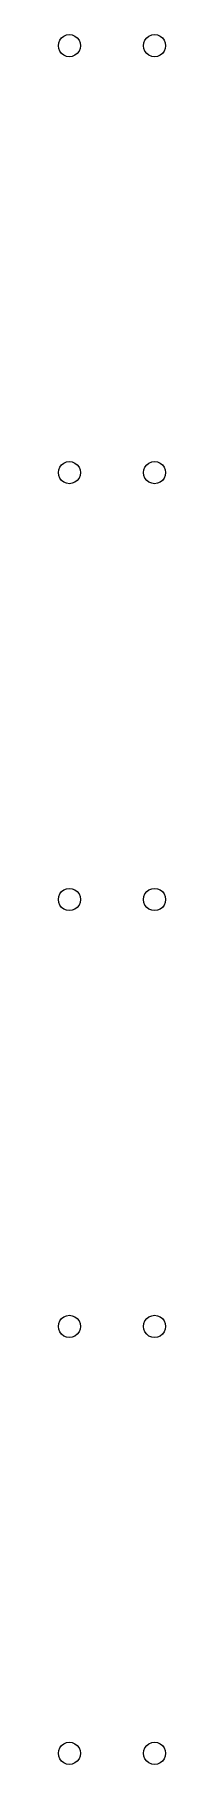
# Model space of a CAD drawing. Extents: x -21 to 705, y 870 to 3200.
# Drawn here: x 605.7 to 630.9, y 1701.6 to 2106.8 of the extents above; entities that cross this region are included whole.
import ezdxf

# ---------------------------------------------------------------- set-up
doc = ezdxf.new("R2010")
doc.units = 0
doc.layers.add('Layer0', color=7, linetype='BYLAYER', lineweight=5)

msp = doc.modelspace()

# ---------------------------------------------------------------- linework, layer by layer
at = {"layer": 'Layer0'}
for p, q in [((605.71, 2104.16), (605.8, 2104.84)), ((605.8, 2103.49), (605.71, 2104.16)), ((605.8, 2104.84), (606.06, 2105.46)), ((606.06, 2102.86), (605.8, 2103.49)), ((606.06, 2105.46), (606.47, 2106)), ((606.47, 2106), (607.01, 2106.41)), ((607.01, 2106.41), (607.64, 2106.67)), ((607.64, 2106.67), (608.31, 2106.76)), ((608.31, 2106.76), (608.98, 2106.67)), ((608.98, 2106.67), (609.61, 2106.41)), ((609.61, 2106.41), (610.15, 2106)), ((610.15, 2106), (610.56, 2105.46)), ((610.56, 2105.46), (610.82, 2104.84)), ((610.82, 2103.49), (610.56, 2102.86)), ((610.82, 2104.84), (610.91, 2104.16)), ((610.91, 2104.16), (610.82, 2103.49)), ((625.71, 2104.16), (625.8, 2104.84)), ((625.8, 2103.49), (625.71, 2104.16)), ((625.8, 2104.84), (626.06, 2105.46)), ((626.06, 2102.86), (625.8, 2103.49)), ((626.06, 2105.46), (626.47, 2106)), ((626.47, 2106), (627.01, 2106.41)), ((627.01, 2106.41), (627.64, 2106.67)), ((627.64, 2106.67), (628.31, 2106.76)), ((628.31, 2106.76), (628.98, 2106.67)), ((628.98, 2106.67), (629.61, 2106.41)), ((629.61, 2106.41), (630.15, 2106)), ((630.15, 2106), (630.56, 2105.46)), ((630.56, 2105.46), (630.82, 2104.84)), ((630.82, 2103.49), (630.56, 2102.86)), ((630.82, 2104.84), (630.91, 2104.16)), ((630.91, 2104.16), (630.82, 2103.49)), ((606.47, 2102.32), (606.06, 2102.86)), ((607.01, 2101.91), (606.47, 2102.32)), ((607.64, 2101.65), (607.01, 2101.91)), ((608.31, 2101.56), (607.64, 2101.65)), ((608.98, 2101.65), (608.31, 2101.56)), ((609.61, 2101.91), (608.98, 2101.65)), ((610.15, 2102.32), (609.61, 2101.91)), ((610.56, 2102.86), (610.15, 2102.32)), ((626.47, 2102.32), (626.06, 2102.86)), ((627.01, 2101.91), (626.47, 2102.32)), ((627.64, 2101.65), (627.01, 2101.91)), ((628.31, 2101.56), (627.64, 2101.65)), ((628.98, 2101.65), (628.31, 2101.56)), ((629.61, 2101.91), (628.98, 2101.65)), ((630.15, 2102.32), (629.61, 2101.91)), ((630.56, 2102.86), (630.15, 2102.32)), ((606.06, 2005.46), (606.47, 2006)), ((606.47, 2006), (607.01, 2006.41)), ((607.01, 2006.41), (607.64, 2006.67)), ((607.64, 2006.67), (608.31, 2006.76)), ((608.31, 2006.76), (608.98, 2006.67)), ((608.98, 2006.67), (609.61, 2006.41)), ((609.61, 2006.41), (610.15, 2006)), ((610.15, 2006), (610.56, 2005.46)), ((626.06, 2005.46), (626.47, 2006)), ((626.47, 2006), (627.01, 2006.41)), ((627.01, 2006.41), (627.64, 2006.67)), ((627.64, 2006.67), (628.31, 2006.76)), ((628.31, 2006.76), (628.98, 2006.67)), ((628.98, 2006.67), (629.61, 2006.41)), ((629.61, 2006.41), (630.15, 2006)), ((630.15, 2006), (630.56, 2005.46)), ((605.71, 2004.16), (605.8, 2004.84)), ((605.8, 2003.49), (605.71, 2004.16)), ((605.8, 2004.84), (606.06, 2005.46)), ((606.06, 2002.86), (605.8, 2003.49)), ((606.47, 2002.32), (606.06, 2002.86)), ((607.01, 2001.91), (606.47, 2002.32)), ((607.64, 2001.65), (607.01, 2001.91)), ((609.61, 2001.91), (608.98, 2001.65)), ((610.15, 2002.32), (609.61, 2001.91)), ((610.56, 2002.86), (610.15, 2002.32)), ((610.56, 2005.46), (610.82, 2004.84)), ((610.82, 2003.49), (610.56, 2002.86)), ((610.82, 2004.84), (610.91, 2004.16)), ((610.91, 2004.16), (610.82, 2003.49)), ((625.71, 2004.16), (625.8, 2004.84)), ((625.8, 2003.49), (625.71, 2004.16)), ((625.8, 2004.84), (626.06, 2005.46)), ((626.06, 2002.86), (625.8, 2003.49)), ((626.47, 2002.32), (626.06, 2002.86)), ((627.01, 2001.91), (626.47, 2002.32)), ((627.64, 2001.65), (627.01, 2001.91)), ((629.61, 2001.91), (628.98, 2001.65)), ((630.15, 2002.32), (629.61, 2001.91)), ((630.56, 2002.86), (630.15, 2002.32)), ((630.56, 2005.46), (630.82, 2004.84)), ((630.82, 2003.49), (630.56, 2002.86)), ((630.82, 2004.84), (630.91, 2004.16)), ((630.91, 2004.16), (630.82, 2003.49)), ((608.31, 2001.56), (607.64, 2001.65)), ((608.98, 2001.65), (608.31, 2001.56)), ((628.31, 2001.56), (627.64, 2001.65)), ((628.98, 2001.65), (628.31, 2001.56)), ((605.71, 1904.16), (605.8, 1904.84)), ((605.8, 1904.84), (606.06, 1905.46)), ((606.06, 1905.46), (606.47, 1906)), ((606.47, 1906), (607.01, 1906.41)), ((607.01, 1906.41), (607.64, 1906.67)), ((607.64, 1906.67), (608.31, 1906.76)), ((608.31, 1906.76), (608.98, 1906.67)), ((608.98, 1906.67), (609.61, 1906.41)), ((609.61, 1906.41), (610.15, 1906)), ((610.15, 1906), (610.56, 1905.46)), ((610.56, 1905.46), (610.82, 1904.84)), ((610.82, 1904.84), (610.91, 1904.16)), ((625.71, 1904.16), (625.8, 1904.84)), ((625.8, 1904.84), (626.06, 1905.46)), ((626.06, 1905.46), (626.47, 1906)), ((626.47, 1906), (627.01, 1906.41)), ((627.01, 1906.41), (627.64, 1906.67)), ((627.64, 1906.67), (628.31, 1906.76)), ((628.31, 1906.76), (628.98, 1906.67)), ((628.98, 1906.67), (629.61, 1906.41)), ((629.61, 1906.41), (630.15, 1906)), ((630.15, 1906), (630.56, 1905.46)), ((630.56, 1905.46), (630.82, 1904.84)), ((630.82, 1904.84), (630.91, 1904.16)), ((605.8, 1903.49), (605.71, 1904.16)), ((606.06, 1902.86), (605.8, 1903.49)), ((606.47, 1902.32), (606.06, 1902.86)), ((607.01, 1901.91), (606.47, 1902.32)), ((607.64, 1901.65), (607.01, 1901.91)), ((608.31, 1901.56), (607.64, 1901.65)), ((608.98, 1901.65), (608.31, 1901.56)), ((609.61, 1901.91), (608.98, 1901.65)), ((610.15, 1902.32), (609.61, 1901.91)), ((610.56, 1902.86), (610.15, 1902.32)), ((610.82, 1903.49), (610.56, 1902.86)), ((610.91, 1904.16), (610.82, 1903.49)), ((625.8, 1903.49), (625.71, 1904.16)), ((626.06, 1902.86), (625.8, 1903.49)), ((626.47, 1902.32), (626.06, 1902.86)), ((627.01, 1901.91), (626.47, 1902.32)), ((627.64, 1901.65), (627.01, 1901.91)), ((628.31, 1901.56), (627.64, 1901.65)), ((628.98, 1901.65), (628.31, 1901.56)), ((629.61, 1901.91), (628.98, 1901.65)), ((630.15, 1902.32), (629.61, 1901.91)), ((630.56, 1902.86), (630.15, 1902.32)), ((630.82, 1903.49), (630.56, 1902.86)), ((630.91, 1904.16), (630.82, 1903.49)), ((605.71, 1804.16), (605.8, 1804.84)), ((605.8, 1803.49), (605.71, 1804.16)), ((605.8, 1804.84), (606.06, 1805.46)), ((606.06, 1802.86), (605.8, 1803.49)), ((606.06, 1805.46), (606.47, 1806)), ((606.47, 1806), (607.01, 1806.41)), ((607.01, 1806.41), (607.64, 1806.67)), ((607.64, 1806.67), (608.31, 1806.76)), ((608.31, 1806.76), (608.98, 1806.67)), ((608.98, 1806.67), (609.61, 1806.41)), ((609.61, 1806.41), (610.15, 1806)), ((610.15, 1806), (610.56, 1805.46)), ((610.56, 1805.46), (610.82, 1804.84)), ((610.82, 1803.49), (610.56, 1802.86)), ((610.82, 1804.84), (610.91, 1804.16)), ((610.91, 1804.16), (610.82, 1803.49)), ((625.71, 1804.16), (625.8, 1804.84)), ((625.8, 1803.49), (625.71, 1804.16)), ((625.8, 1804.84), (626.06, 1805.46)), ((626.06, 1802.86), (625.8, 1803.49)), ((626.06, 1805.46), (626.47, 1806)), ((626.47, 1806), (627.01, 1806.41)), ((627.01, 1806.41), (627.64, 1806.67)), ((627.64, 1806.67), (628.31, 1806.76)), ((628.31, 1806.76), (628.98, 1806.67)), ((628.98, 1806.67), (629.61, 1806.41)), ((629.61, 1806.41), (630.15, 1806)), ((630.15, 1806), (630.56, 1805.46)), ((630.56, 1805.46), (630.82, 1804.84)), ((630.82, 1803.49), (630.56, 1802.86)), ((630.82, 1804.84), (630.91, 1804.16)), ((630.91, 1804.16), (630.82, 1803.49)), ((606.47, 1802.32), (606.06, 1802.86)), ((607.01, 1801.91), (606.47, 1802.32)), ((607.64, 1801.65), (607.01, 1801.91)), ((608.31, 1801.56), (607.64, 1801.65)), ((608.98, 1801.65), (608.31, 1801.56)), ((609.61, 1801.91), (608.98, 1801.65)), ((610.15, 1802.32), (609.61, 1801.91)), ((610.56, 1802.86), (610.15, 1802.32)), ((626.47, 1802.32), (626.06, 1802.86)), ((627.01, 1801.91), (626.47, 1802.32)), ((627.64, 1801.65), (627.01, 1801.91)), ((628.31, 1801.56), (627.64, 1801.65)), ((628.98, 1801.65), (628.31, 1801.56)), ((629.61, 1801.91), (628.98, 1801.65)), ((630.15, 1802.32), (629.61, 1801.91)), ((630.56, 1802.86), (630.15, 1802.32)), ((606.06, 1705.46), (606.47, 1706)), ((606.47, 1706), (607.01, 1706.41)), ((607.01, 1706.41), (607.64, 1706.67)), ((607.64, 1706.67), (608.31, 1706.76)), ((608.31, 1706.76), (608.98, 1706.67)), ((608.98, 1706.67), (609.61, 1706.41)), ((609.61, 1706.41), (610.15, 1706)), ((610.15, 1706), (610.56, 1705.46)), ((626.06, 1705.46), (626.47, 1706)), ((626.47, 1706), (627.01, 1706.41)), ((627.01, 1706.41), (627.64, 1706.67)), ((627.64, 1706.67), (628.31, 1706.76)), ((628.31, 1706.76), (628.98, 1706.67)), ((628.98, 1706.67), (629.61, 1706.41)), ((629.61, 1706.41), (630.15, 1706)), ((630.15, 1706), (630.56, 1705.46)), ((605.71, 1704.16), (605.8, 1704.84)), ((605.8, 1703.49), (605.71, 1704.16)), ((605.8, 1704.84), (606.06, 1705.46)), ((606.06, 1702.86), (605.8, 1703.49)), ((606.47, 1702.32), (606.06, 1702.86)), ((607.01, 1701.91), (606.47, 1702.32)), ((607.64, 1701.65), (607.01, 1701.91)), ((609.61, 1701.91), (608.98, 1701.65)), ((610.15, 1702.32), (609.61, 1701.91)), ((610.56, 1702.86), (610.15, 1702.32)), ((610.56, 1705.46), (610.82, 1704.84)), ((610.82, 1703.49), (610.56, 1702.86)), ((610.82, 1704.84), (610.91, 1704.16)), ((610.91, 1704.16), (610.82, 1703.49)), ((625.71, 1704.16), (625.8, 1704.84)), ((625.8, 1703.49), (625.71, 1704.16)), ((625.8, 1704.84), (626.06, 1705.46)), ((626.06, 1702.86), (625.8, 1703.49)), ((626.47, 1702.32), (626.06, 1702.86)), ((627.01, 1701.91), (626.47, 1702.32)), ((627.64, 1701.65), (627.01, 1701.91)), ((629.61, 1701.91), (628.98, 1701.65)), ((630.15, 1702.32), (629.61, 1701.91)), ((630.56, 1702.86), (630.15, 1702.32)), ((630.56, 1705.46), (630.82, 1704.84)), ((630.82, 1703.49), (630.56, 1702.86)), ((630.82, 1704.84), (630.91, 1704.16)), ((630.91, 1704.16), (630.82, 1703.49)), ((608.31, 1701.56), (607.64, 1701.65)), ((608.98, 1701.65), (608.31, 1701.56)), ((628.31, 1701.56), (627.64, 1701.65)), ((628.98, 1701.65), (628.31, 1701.56))]:
    msp.add_line(p, q, dxfattribs=at)

doc.saveas('drawing.dxf')
